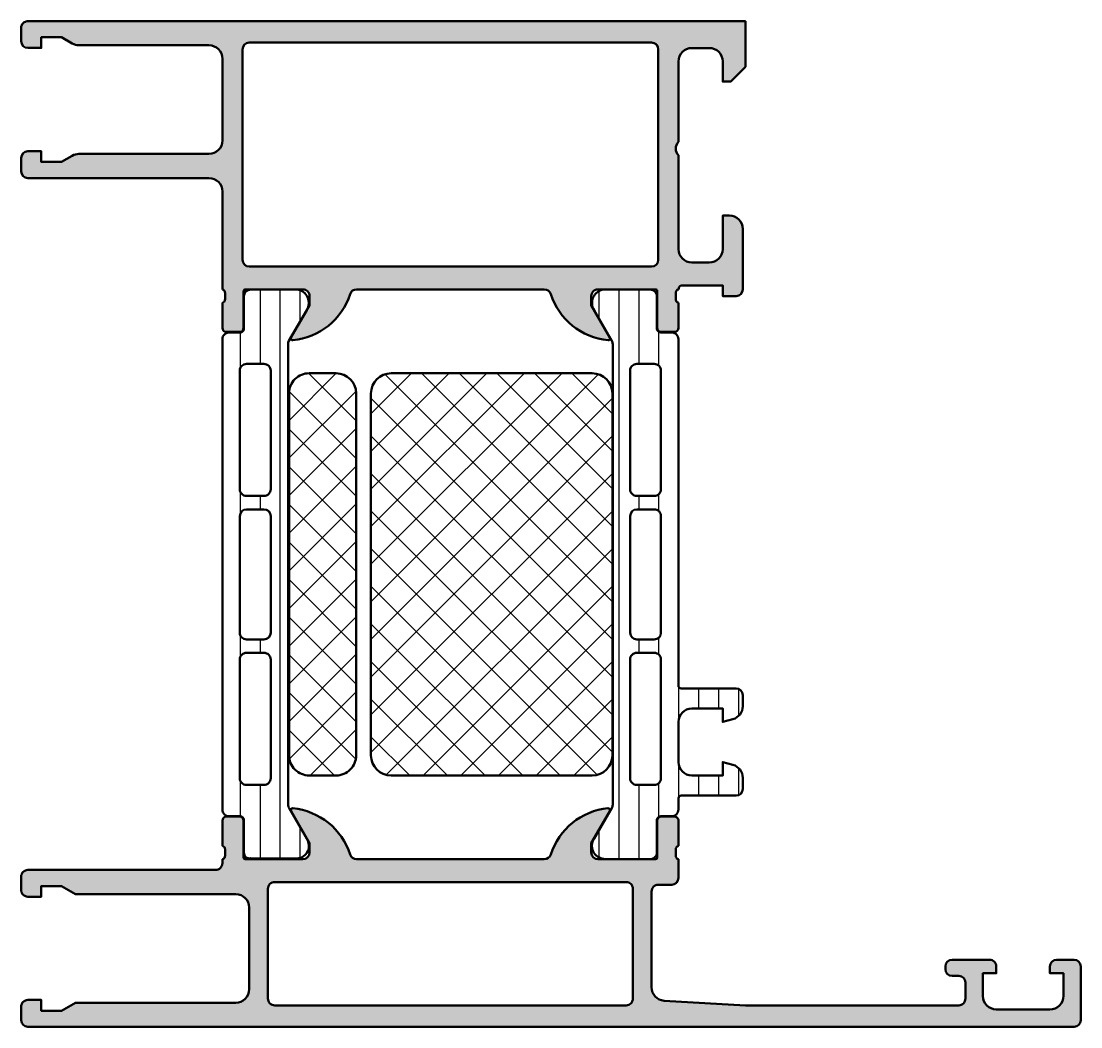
# Model space of a CAD drawing. Extents: x 0 to 79, y 0 to 75.
import ezdxf

# ---------------------------------------------------------------- set-up
doc = ezdxf.new("R2010")
doc.units = 0
for name, color, linetype, lineweight in [('0S-Alu contour', 7, 'Continuous', 50), ('0S-Alu hatch', 252, 'Continuous', 25), ('0S-Plastic contour', 254, 'Continuous', 50), ('0S-Plastic hatch', 253, 'Continuous', 25), ('0S-PT contour', 91, 'Continuous', 50), ('0S-PT hatch', 103, 'Continuous', 25)]:
    doc.layers.add(name, color=color, linetype=linetype, lineweight=lineweight)
pattern_1 = [(90, (0, 0), (-1.4859, 0), [])]
pattern_2 = [(135, (0, 0), (-1.403165018917055, -1.403165018917055), []), (225, (0, 0), (1.403165018917055, -1.403165018917055), [])]

# ---------------------------------------------------------------- blocks, each defined once
blk = doc.blocks.new('284033__BAB8726A_6431_402D_AE46_EEB4DA770579___61673975_EC68_4E0E_8426_88EB8C7858A6_')
at = {"layer": '0S-Plastic hatch'}
h = blk.add_hatch(dxfattribs=at)
h.set_pattern_fill('ANSI31', color=256, scale=0.4680000000000001, angle=45, style=0)
h.set_pattern_definition(pattern_1)
edge = h.paths.add_edge_path()
edge.add_line((49, 51.28262339778483), (49.000022921558, 25.44125658823265))
edge.add_arc((49.20416178718003, 25.445375387072), 0.2041804127758795, 181.1558689438168, 269.5149389342805)
edge.add_line((49.20243323428476, 25.24120229122875), (53.30243323427304, 25.24120229122875))
edge.add_ellipse((53.30243323427303, 24.74120229122879), major_axis=(-0.499999999999961, 0), ratio=1, start_angle=180, end_angle=269.9999999999992, ccw=False)
edge.add_line((53.802433234273, 24.7412022912288), (53.80243323427299, 23.91045306784114))
edge.add_ellipse((52.80243323427291, 23.91045306784117), major_axis=(-1.000000000000078, 0), ratio=1, start_angle=105.00000000108321, end_angle=180, ccw=False)
edge.add_line((53.06125227939371, 22.94452724155692), (52.30243323427305, 22.74120229122875))
edge.add_line((52.30243323427305, 22.74120229122875), (52.30243323427306, 23.74120229122875))
edge.add_line((52.30243323427306, 23.74120229122875), (50.00243323428463, 23.74120229122875))
edge.add_arc((50.00414226812572, 22.73707631855115), 1.004127427074073, 90.09751797508503, 179.770140321516)
edge.add_line((49.000022921558, 22.74110467439827), (49.000022921558, 19.74122632025461))
edge.add_arc((50.00414248000591, 19.74532877543038), 1.004127938958019, 180.2340877213157, 269.9024699846797)
edge.add_line((50.0024332342847, 18.74120229122874), (52.30243323427305, 18.74120229122874))
edge.add_line((52.30243323427305, 18.74120229122874), (52.30243323427316, 19.74120229122869))
edge.add_line((52.30243323427316, 19.74120229122869), (53.06125227939372, 19.53787734087043))
edge.add_ellipse((52.80243323427312, 18.57195151458676), major_axis=(-0.999999999999472, 0), ratio=1, start_angle=180, end_angle=254.9999999989193, ccw=False)
edge.add_line((53.80243323427259, 18.57195151458677), (53.80243323427305, 17.74120229122874))
edge.add_ellipse((53.30243323427304, 17.74120229122875), major_axis=(-0.5000000000000071, 0), ratio=1, start_angle=90.0000000000008, end_angle=180, ccw=False)
edge.add_line((53.30243323427304, 17.24120229122874), (49.20243323428468, 17.24120229122874))
edge.add_arc((49.20243323428469, 17.04120229122876), 0.1999999999999869, 90.00000000000205, 180)
edge.add_line((49.00243323428469, 17.04120229122876), (49.00111268929475, 16.20013004610087))
edge.add_ellipse((48.50111536862897, 16.20010925689817), major_axis=(-0.4999973210979703, 0), ratio=1, start_angle=90.00176831586009, end_angle=180.0023822800019, ccw=False)
edge.add_line((48.50113080001328, 15.70011193603832), (47.69079946719837, 15.70008330962012))
edge.add_arc((47.69081033343269, 15.40008330981691), 0.2999999999999955, 90.00207529788617, 180.0020752978985)
edge.add_line((47.39081033362949, 15.40007244358253), (47.39122921384228, 13.00007407424409))
edge.add_ellipse((46.90099994505713, 12.99600826601545), major_axis=(-0.490246128766128, 0), ratio=1, start_angle=88.86028349009581, end_angle=180.4751823801755, ccw=False)
edge.add_line((46.89124870744703, 12.50585912530903), (43.41422591194242, 12.53722251478692))
edge.add_ellipse((43.51210111522036, 13.49296753032365), major_axis=(-0.9607435090283042, 0), ratio=1, start_angle=-34.01078374773027, end_angle=84.1528809098927, ccw=False)
edge.add_line((42.71570977789662, 14.03035838247478), (44.03409677568366, 16.31406298372987))
edge.add_arc((43.601075004043, 16.56404727380666), 0.5000000000000067, 330.0020786985381, 360.0020153930485)
edge.add_line((44.10107500373368, 16.56406486142886), (44.0999886913026, 50.91833361702788))
edge.add_arc((43.59998869164975, 50.91831498386866), 0.5000000000000502, 0.0021352027151592, 30.00207189722995)
edge.add_line((44.03299235290179, 51.16833064206306), (42.71443992344539, 53.45193973131244))
edge.add_ellipse((43.55567298966563, 53.99260512706297), major_axis=(-0.9999960709244774, 0), ratio=1, start_angle=-81.81631665021501, end_angle=32.7290913977273, ccw=False)
edge.add_line((43.41332648878386, 54.98241804653368), (46.88986798458969, 54.98254469399775))
edge.add_ellipse((46.88988873445961, 54.48254871698274), major_axis=(-0.4999959774455648, 0), ratio=1, start_angle=180.0017728167249, end_angle=270.0023777790745, ccw=False)
edge.add_line((47.38988471166584, 54.48256418760271), (47.38963969108502, 52.08256579421702))
edge.add_arc((47.68963969088822, 52.08257666045134), 0.2999999999999975, 180.0020752978985, 270.0020752978848)
edge.add_line((47.68965055712254, 51.78257666064813), (48.49998188993747, 51.78260528706632))
edge.add_ellipse((48.50000267914015, 51.28260796640052), major_axis=(-0.4999973210979845, 0), ratio=1, start_angle=180.0017683158931, end_angle=270.0023822799104, ccw=False)
edge = h.paths.add_edge_path()
edge.add_line((47.70055130142632, 40.09119604587006), (47.70055130142632, 48.94118994235433))
edge.add_arc((47.20055129933869, 48.9411899405362), 0.5000000020876283, 0, 90.00189910261706)
edge.add_line((47.20053472654187, 49.44118994234917), (45.90054062027396, 49.44118994234918))
edge.add_arc((45.90053698091734, 48.94119358170581), 0.4999963606566095, 89.99958295741548, 180.0004170428646)
edge.add_line((45.40054062027397, 48.94118994234675), (45.40054062027397, 40.09119604586488))
edge.add_arc((45.90053698091724, 40.09119240650811), 0.4999963606565056, 179.9995829571354, 270.0004170425959)
edge.add_line((45.90054062027395, 39.59119604586486), (47.2005347265867, 39.59119604586486))
edge.add_arc((47.20055129926902, 40.09119604774752), 0.5000000021573054, 269.9981009105036, 360)
edge = h.paths.add_edge_path()
edge.add_line((47.70055130141594, 29.39118994305284), (47.70055130141595, 38.09119604656853))
edge.add_arc((47.20055130141594, 38.09119604656331), 0.5000000000000053, 0, 90.00000000119365)
edge.add_line((47.20055130140553, 38.59119604656332), (45.9005406202532, 38.59119604656331))
edge.add_arc((45.9005406202636, 38.0911960465633), 0.5000000000000134, 90.00000000119202, 180)
edge.add_line((45.40054062026359, 38.0911960465633), (45.40054062026359, 29.39118994305284))
edge.add_arc((45.90054062026359, 29.39118994304763), 0.4999999999999938, 180, 269.9999999999992)
edge.add_line((45.90054062026358, 28.89118994304764), (47.20055130141594, 28.89118994304764))
edge.add_arc((47.20055130141594, 29.39118994304764), 0.4999999999999982, 270, 360)
edge = h.paths.add_edge_path()
edge.add_line((45.40054062026359, 27.39118994304764), (45.40054062026359, 18.54121130535756))
edge.add_arc((45.90055587905265, 18.54121130535237), 0.500015258789055, 180, 270.0000000000008)
edge.add_line((45.90055587905266, 18.04119604656331), (47.200566560205, 18.04119604656331))
edge.add_arc((47.20056656020501, 18.54118078777424), 0.4999847412109292, 269.9999999999992, 360)
edge.add_line((47.70055130141594, 18.54118078777424), (47.70055130141593, 27.39118994305278))
edge.add_arc((47.20055129932831, 27.39118994123467), 0.5000000020876203, 0, 90.00189910261543)
edge.add_line((47.20053472653151, 27.89118994304764), (45.9005406202636, 27.89118994304764))
edge.add_arc((45.90053698090692, 27.39119358240432), 0.4999963606565686, 89.99958295740896, 180.0004170428646)
at = {"layer": '0S-Alu contour', "color": 7}
for points in [[(47.20053472654187, 49.44118994234917), (45.90054062027396, 49.44118994234918)], [(45.40054062027397, 48.94118994234675), (45.40054062027397, 40.09119604586488)], [(47.70055130142632, 40.09119604587006), (47.70055130142632, 48.94118994235433)], [(45.90054062027395, 39.59119604586486), (47.2005347265867, 39.59119604586486)], [(45.40054062026359, 38.0911960465633), (45.40054062026359, 29.39118994305284)], [(47.20055130140553, 38.59119604656332), (45.9005406202532, 38.59119604656331)], [(47.70055130141594, 29.39118994305284), (47.70055130141595, 38.09119604656853)], [(45.90054062026358, 28.89118994304764), (47.20055130141594, 28.89118994304764)], [(47.20053472653151, 27.89118994304764), (45.9005406202636, 27.89118994304764)], [(45.40054062026359, 27.39118994304764), (45.40054062026359, 18.54121130535756)], [(47.70055130141594, 18.54118078777424), (47.70055130141593, 27.39118994305278)], [(45.90055587905266, 18.04119604656331), (47.200566560205, 18.04119604656331)]]:
    blk.add_lwpolyline(points, dxfattribs=at)
for centre, radius, start, end in [((45.90053698091734, 48.94119358170581), 0.4999963606566095, 89.99958295741548, 180.0004170428646), ((47.20055129933869, 48.9411899405362), 0.5000000020876283, 0, 90.00189910261706), ((45.90053698091724, 40.09119240650811), 0.4999963606565056, 179.9995829571354, 270.0004170425959), ((47.20055129926902, 40.09119604774752), 0.5000000021573054, 269.9981009105036, 0), ((45.9005406202636, 38.0911960465633), 0.5000000000000134, 90.00000000119202, 180), ((47.20055130141594, 38.09119604656331), 0.5000000000000053, 0, 90.00000000119365), ((45.90054062026359, 29.39118994304763), 0.4999999999999938, 180, 269.9999999999992), ((47.20055130141594, 29.39118994304764), 0.4999999999999982, 270, 0), ((45.90053698090692, 27.39119358240432), 0.4999963606565686, 89.99958295740896, 180.0004170428646), ((47.20055129932831, 27.39118994123467), 0.5000000020876203, 0, 90.00189910261543), ((45.90055587905265, 18.54121130535237), 0.500015258789055, 180, 270.0000000000008), ((47.20056656020501, 18.54118078777424), 0.4999847412109292, 269.9999999999992, 0)]:
    blk.add_arc(centre, radius, start, end, dxfattribs=at)
at = {"layer": '0S-Plastic contour', "color": 7}
for points in [[(43.41332648878386, 54.98241804653368), (46.88986798458969, 54.98254469399775)], [(47.38988471166584, 54.48256418760271), (47.38963969108502, 52.08256579421702)], [(44.03299235290179, 51.16833064206306), (42.71443992344539, 53.45193973131244)], [(47.68965055712254, 51.78257666064813), (48.49998188993747, 51.78260528706632)], [(44.10107500373368, 16.56406486142886), (44.0999886913026, 50.91833361702788)], [(49, 51.28262339778483), (49.000022921558, 25.44125658823265)], [(49.20243323428476, 25.24120229122875), (53.30243323427304, 25.24120229122875)], [(53.802433234273, 24.7412022912288), (53.80243323427299, 23.91045306784114)], [(53.06125227939371, 22.94452724155692), (52.30243323427305, 22.74120229122875), (52.30243323427306, 23.74120229122875), (50.00243323428463, 23.74120229122875)], [(49.000022921558, 22.74110467439827), (49.000022921558, 19.74122632025461)], [(50.0024332342847, 18.74120229122874), (52.30243323427305, 18.74120229122874), (52.30243323427316, 19.74120229122869), (53.06125227939372, 19.53787734087043)], [(53.80243323427259, 18.57195151458677), (53.80243323427305, 17.74120229122874)], [(49.00243323428469, 17.04120229122876), (49.00111268929475, 16.20013004610087)], [(53.30243323427304, 17.24120229122874), (49.20243323428468, 17.24120229122874)], [(42.71570977789662, 14.03035838247478), (44.03409677568366, 16.31406298372987)], [(47.39081033362949, 15.40007244358253), (47.39122921384228, 13.00007407424409)], [(48.50113080001328, 15.70011193603832), (47.69079946719837, 15.70008330962012)], [(46.89124870744703, 12.50585912530903), (43.41422591194242, 12.53722251478692)]]:
    blk.add_lwpolyline(points, dxfattribs=at)
at = {"layer": '0S-Plastic contour', "color": 7, "extrusion": (0, 0, -1)}
for centre, radius, start, end in [((-43.55567298966563, 53.99260512706297), 0.9999960709244774, 327.2709086022728, 81.81631665021507), ((-46.88988873445961, 54.48254871698274), 0.4999959774455648, 89.99762222092549, 179.9982271832751), ((-48.50000267914015, 51.28260796640052), 0.4999973210979846, 89.9976177200896, 179.9982316841069), ((-53.30243323427303, 24.74120229122879), 0.499999999999961, 90.00000000000081, 180), ((-52.80243323427291, 23.91045306784117), 1.000000000000078, 180, 254.9999999989168), ((-52.80243323427312, 18.57195151458676), 0.999999999999472, 105.0000000010807, 180), ((-53.30243323427304, 17.74120229122875), 0.5000000000000071, 180, 269.9999999999992), ((-48.50111536862897, 16.20010925689817), 0.4999973210979704, 179.9976177199981, 269.9982316841399), ((-43.51210111522036, 13.49296753032365), 0.9607435090283042, 275.8471190901074, 34.01078374773024), ((-46.90099994505713, 12.99600826601545), 0.490246128766128, 179.5248176198245, 271.1397165099042)]:
    blk.add_arc(centre, radius, start, end, dxfattribs=at)
at = {"layer": '0S-Plastic contour', "color": 7}
for centre, radius, start, end in [((47.68963969088822, 52.08257666045134), 0.2999999999999975, 180.0020752978985, 270.0020752978848), ((43.59998869164975, 50.91831498386866), 0.5000000000000502, 0.0021352027151592, 30.00207189722995), ((49.20416178718003, 25.445375387072), 0.2041804127758795, 181.1558689438168, 269.5149389342805), ((50.00414226812572, 22.73707631855115), 1.004127427074073, 90.09751797508503, 179.770140321516), ((50.00414248000591, 19.74532877543038), 1.004127938958019, 180.2340877213157, 269.9024699846797), ((49.20243323428469, 17.04120229122876), 0.1999999999999869, 90.00000000000205, 180), ((43.601075004043, 16.56404727380666), 0.5000000000000067, 330.0020786985381, 0.0020153930485069), ((47.69081033343269, 15.40008330981691), 0.2999999999999955, 90.00207529788617, 180.0020752978985)]:
    blk.add_arc(centre, radius, start, end, dxfattribs=at)
blk = doc.blocks.new('284033__8B19C01D_07A3_458F_B97C_68D523B8AB30___88EA4876_F61B_4F8D_A599_468AC3EC73A0_')
at = {"layer": '0S-Plastic hatch'}
h = blk.add_hatch(dxfattribs=at)
h.set_pattern_fill('ANSI31', color=256, scale=0.4680000000000001, angle=45, style=0)
h.set_pattern_definition(pattern_1)
edge = h.paths.add_edge_path()
edge.add_line((14.9988873107052, 51.28240410843688), (14.99999999999994, 16.19991075675292))
edge.add_arc((15.49999732085979, 16.19992618813722), 0.4999973210979819, 180.001768315893, 270.0023822799114)
edge.add_line((15.50001811006248, 15.69992886747143), (16.31034944287739, 15.69995749388963))
edge.add_ellipse((16.31036030911171, 15.39995749408642), major_axis=(-0.2999999999999934, 0), ratio=1, start_angle=180.0020752978986, end_angle=270.0020752978854, ccw=False)
edge.add_line((16.61036030891491, 15.39996836032081), (16.61011528833409, 12.99996996693526))
edge.add_arc((17.00801352979443, 12.95769115386026), 0.4001381118967064, 173.9347749903037, 284.7859161534969)
edge.add_line((17.11013201541023, 12.57080315522526), (20.58667351121608, 12.55546831269114))
edge.add_arc((20.51053032024567, 13.49466610731541), 0.9422793019897191, 274.6349796910874, 394.6636201196693)
edge.add_line((21.28556007655455, 14.03059442322531), (19.96700764709814, 16.31420351247468))
edge.add_ellipse((20.40001130835022, 16.56421917066908), major_axis=(-0.5000000000000807, 0), ratio=1, start_angle=0.0021352027151237962, end_angle=30.002071897229428, ccw=False)
edge.add_line((19.90001130869733, 16.56420053751029), (19.89892499626626, 50.91846929310928))
edge.add_ellipse((20.39892499595696, 50.9184868807311), major_axis=(-0.5000000000000288, 0), ratio=1, start_angle=-29.997921301461474, end_angle=0.002015393048509395, ccw=False)
edge.add_line((19.96590322431628, 51.16847117080789), (21.28429022210333, 53.45217577206298))
edge.add_arc((20.44301799144454, 53.99278022615746), 0.999996070924482, 327.2750591980466, 441.8204672459869)
edge.add_line((20.58529278835876, 54.98260345483387), (17.10875129255291, 54.98247680736978))
edge.add_arc((17.10876676317267, 54.48248083016355), 0.4999959774455675, 90.00177281669993, 180.0023777790715)
edge.add_line((16.60877078615766, 54.48246008029366), (16.60918966637046, 52.08246171095517))
edge.add_ellipse((16.30918966656726, 52.08245084472084), major_axis=(-0.2999999999999899, 0), ratio=1, start_angle=90.00207529788412, end_angle=180.0020752978986, ccw=False)
edge.add_line((16.30920053280157, 51.78245084491764), (15.49886919998667, 51.78242221849943))
edge.add_arc((15.49888463137097, 51.2824248976396), 0.4999973210979623, 90.00176831585989, 180.0023822800018)
edge = h.paths.add_edge_path()
edge.add_line((16.299448698584, 40.09134421148497), (16.299448698584, 48.94135336675832))
edge.add_ellipse((16.79943343979493, 48.94135336676352), major_axis=(-0.4999847412109304, 0), ratio=1, start_angle=269.9999999999992, end_angle=360, ccw=False)
edge.add_line((16.79943343979494, 49.44133810797445), (18.09944412094728, 49.44133810797445))
edge.add_ellipse((18.09944412094729, 48.94132284918539), major_axis=(-0.5000152587890554, 0), ratio=1, start_angle=180, end_angle=270.0000000000008, ccw=False)
edge.add_line((18.59945937973635, 48.94132284918539), (18.59945937973635, 40.09134421149012))
edge.add_ellipse((18.09946301909302, 40.09134057213344), major_axis=(-0.4999963606565677, 0), ratio=1, start_angle=89.9995829574089, end_angle=180.0004170428646, ccw=False)
edge.add_line((18.09945937973635, 39.59134421149013), (16.79946527346843, 39.59134421149013))
edge.add_ellipse((16.79944870067162, 40.09134421330308), major_axis=(-0.5000000020876216, 0), ratio=1, start_angle=0, end_angle=90.00189910261582, ccw=False)
edge = h.paths.add_edge_path()
edge.add_line((16.29944869858399, 29.39133810796923), (16.299448698584, 38.09134421148492))
edge.add_ellipse((16.799448698584, 38.09134421149013), major_axis=(-0.5, 0), ratio=1, start_angle=270, end_angle=360, ccw=False)
edge.add_line((16.799448698584, 38.59134421149013), (18.09945937973636, 38.59134421149013))
edge.add_ellipse((18.09945937973636, 38.09134421149013), major_axis=(-0.4999999999999929, 0), ratio=1, start_angle=180, end_angle=269.9999999999996, ccw=False)
edge.add_line((18.59945937973635, 38.09134421149013), (18.59945937973635, 29.39133810796925))
edge.add_ellipse((18.09945937973633, 29.39133810797446), major_axis=(-0.5000000000000142, 0), ratio=1, start_angle=90.000000001192, end_angle=180, ccw=False)
edge.add_line((18.09945937974674, 28.89133810797444), (16.79944869859441, 28.89133810797444))
edge.add_ellipse((16.79944869858399, 29.39133810797444), major_axis=(-0.5, 0), ratio=1, start_angle=0, end_angle=90.00000000119371, ccw=False)
edge = h.paths.add_edge_path()
edge.add_line((16.29944869857362, 18.54134421218343), (16.29944869857362, 27.39133810866769))
edge.add_ellipse((16.79944870073092, 27.39133810679024), major_axis=(-0.5000000021573073, 0), ratio=1, start_angle=269.9981009105044, end_angle=360, ccw=False)
edge.add_line((16.79946527341323, 27.89133810867289), (18.09945937972597, 27.89133810867291))
edge.add_ellipse((18.09946301908269, 27.39134174802964), major_axis=(-0.4999963606565109, 0), ratio=1, start_angle=179.9995829571355, end_angle=270.0004170425959, ccw=False)
edge.add_line((18.59945937972596, 27.39133810867058), (18.59945937972596, 18.54134421218859))
edge.add_ellipse((18.09946301908258, 18.54134057283195), major_axis=(-0.499996360656621, 0), ratio=1, start_angle=89.9995829574151, end_angle=180.0004170428646, ccw=False)
edge.add_line((18.09945937972596, 18.04134421218858), (16.79946527345806, 18.04134421218859))
edge.add_ellipse((16.79944870066124, 18.54134421400155), major_axis=(-0.5000000020876216, 0), ratio=1, start_angle=0, end_angle=90.00189910261747, ccw=False)
at = {"layer": '0S-Alu contour', "color": 7}
for points in [[(16.79943343979494, 49.44133810797445), (18.09944412094728, 49.44133810797445)], [(16.299448698584, 40.09134421148497), (16.299448698584, 48.94135336675832)], [(18.59945937973635, 48.94132284918539), (18.59945937973635, 40.09134421149012)], [(18.09945937973635, 39.59134421149013), (16.79946527346843, 39.59134421149013)], [(16.29944869858399, 29.39133810796923), (16.299448698584, 38.09134421148492)], [(16.799448698584, 38.59134421149013), (18.09945937973636, 38.59134421149013)], [(18.59945937973635, 38.09134421149013), (18.59945937973635, 29.39133810796925)], [(18.09945937974674, 28.89133810797444), (16.79944869859441, 28.89133810797444)], [(16.79946527341323, 27.89133810867289), (18.09945937972597, 27.89133810867291)], [(16.29944869857362, 18.54134421218343), (16.29944869857362, 27.39133810866769)], [(18.59945937972596, 27.39133810867058), (18.59945937972596, 18.54134421218859)], [(18.09945937972596, 18.04134421218858), (16.79946527345806, 18.04134421218859)]]:
    blk.add_lwpolyline(points, dxfattribs=at)
at = {"layer": '0S-Alu contour', "color": 7, "extrusion": (0, 0, -1)}
for centre, radius, start, end in [((-16.79943343979493, 48.94135336676352), 0.4999847412109304, 0, 90.00000000000081), ((-18.09944412094729, 48.94132284918539), 0.5000152587890554, 89.9999999999992, 180), ((-16.79944870067162, 40.09134421330308), 0.5000000020876216, 269.9981008973842, 0), ((-18.09946301909302, 40.09134057213344), 0.4999963606565677, 179.9995829571354, 270.0004170425911), ((-16.799448698584, 38.09134421149013), 0.5, 0, 90), ((-18.09945937973636, 38.09134421149013), 0.4999999999999929, 90.0000000000004, 180), ((-16.79944869858399, 29.39133810797444), 0.5, 269.9999999988063, 0), ((-18.09945937973633, 29.39133810797446), 0.5000000000000142, 180, 269.999999998808), ((-16.79944870073092, 27.39133810679024), 0.5000000021573073, 0, 90.00189908949562), ((-18.09946301908269, 27.39134174802964), 0.4999963606565109, 89.99958295740409, 180.0004170428646), ((-16.79944870066124, 18.54134421400155), 0.5000000020876216, 269.9981008973825, 0), ((-18.09946301908258, 18.54134057283195), 0.499996360656621, 179.9995829571354, 270.0004170425849)]:
    blk.add_arc(centre, radius, start, end, dxfattribs=at)
at = {"layer": '0S-Plastic contour', "color": 7}
for points in [[(20.58529278835876, 54.98260345483387), (17.10875129255291, 54.98247680736978)], [(16.60877078615766, 54.48246008029366), (16.60918966637046, 52.08246171095517)], [(19.96590322431628, 51.16847117080789), (21.28429022210333, 53.45217577206298)], [(16.30920053280157, 51.78245084491764), (15.49886919998667, 51.78242221849943)], [(14.9988873107052, 51.28240410843688), (14.99999999999994, 16.19991075675292)], [(19.90001130869733, 16.56420053751029), (19.89892499626626, 50.91846929310928)], [(21.28556007655455, 14.03059442322531), (19.96700764709814, 16.31420351247468)], [(15.50001811006248, 15.69992886747143), (16.31034944287739, 15.69995749388963)], [(16.61036030891491, 15.39996836032081), (16.61011528833409, 12.99996996693526)], [(17.11013201541023, 12.57080315522526), (20.58667351121608, 12.55546831269114)]]:
    blk.add_lwpolyline(points, dxfattribs=at)
for centre, radius, start, end in [((17.10876676317267, 54.48248083016355), 0.4999959774455675, 90.00177281669993, 180.0023777790715), ((20.44301799144454, 53.99278022615746), 0.999996070924482, 327.2750591980466, 81.8204672459869), ((15.49888463137097, 51.2824248976396), 0.4999973210979623, 90.00176831585989, 180.0023822800018), ((15.49999732085979, 16.19992618813722), 0.4999973210979819, 180.001768315893, 270.0023822799114), ((20.51053032024567, 13.49466610731541), 0.9422793019897191, 274.6349796910874, 34.66362011966928), ((17.00801352979443, 12.95769115386026), 0.4001381118967064, 173.9347749903037, 284.7859161534969)]:
    blk.add_arc(centre, radius, start, end, dxfattribs=at)
at = {"layer": '0S-Plastic contour', "color": 7, "extrusion": (0, 0, -1)}
for centre, radius, start, end in [((-16.30918966656726, 52.08245084472084), 0.2999999999999899, 179.9979247021014, 269.9979247021159), ((-20.39892499595696, 50.9184868807311), 0.5000000000000288, 359.9979846069515, 29.99792130146158), ((-20.40001130835022, 16.56421917066908), 0.5000000000000807, 329.9979281027706, 359.9978647972849), ((-16.31036030911171, 15.39995749408642), 0.2999999999999934, 89.99792470211455, 179.9979247021014)]:
    blk.add_arc(centre, radius, start, end, dxfattribs=at)
blk = doc.blocks.new('368580__D40760F8_8CDB_44EF_AFA5_2FFE6ABCC5C3_')
at = {"layer": '0S-PT hatch'}
h = blk.add_hatch(dxfattribs=at)
h.set_pattern_fill('ANSI37', color=256, scale=0.625, angle=90, style=0)
h.set_pattern_definition(pattern_2)
edge = h.paths.add_edge_path()
edge.add_arc((27.57705652403866, 47.24119923922818), 1.5, 90, 180)
edge.add_line((26.07705652403866, 47.24119923922818), (26.07705652403865, 20.24119923922818))
edge.add_arc((27.57705652403865, 20.24119923922818), 1.5, 180, 270)
edge.add_line((27.57705652403865, 18.74119923922818), (42.57705652403865, 18.74119923922818))
edge.add_arc((42.57705652403865, 20.24119923922818), 1.5, 270, 360)
edge.add_line((44.07705652403865, 20.24119923922818), (44.07705652403865, 47.24119923922818))
edge.add_arc((42.57705652403865, 47.24119923922818), 1.5, 0, 90)
edge.add_line((42.57705652403865, 48.74119923922818), (27.57705652403866, 48.74119923922818))
at = {"layer": '0S-PT contour', "color": 7}
for points in [[(42.57705652403865, 48.74119923922818), (27.57705652403866, 48.74119923922818)], [(26.07705652403866, 47.24119923922818), (26.07705652403865, 20.24119923922818)], [(44.07705652403865, 20.24119923922818), (44.07705652403865, 47.24119923922818)], [(27.57705652403865, 18.74119923922818), (42.57705652403865, 18.74119923922818)]]:
    blk.add_lwpolyline(points, dxfattribs=at)
for centre, start, end in [((27.57705652403866, 47.24119923922818), 90, 180), ((42.57705652403865, 47.24119923922818), 0, 90), ((27.57705652403865, 20.24119923922818), 180, 270), ((42.57705652403865, 20.24119923922818), 270, 0)]:
    blk.add_arc(centre, 1.5, start, end, dxfattribs=at)
blk = doc.blocks.new('368580__FD00C8C7_7EB1_4641_8F0A_BE0AE849C45A_')
at = {"layer": '0S-PT hatch'}
h = blk.add_hatch(dxfattribs=at)
h.set_pattern_fill('ANSI37', color=256, scale=0.625, angle=90, style=0)
h.set_pattern_definition(pattern_2)
edge = h.paths.add_edge_path()
edge.add_ellipse((23.47401359192316, 47.24133491530959), major_axis=(-1.499999999999992, 0), ratio=1, start_angle=180, end_angle=270, ccw=False)
edge.add_line((24.97401359192315, 47.24133491530958), (24.97401359192315, 20.24133491530958))
edge.add_ellipse((23.47401359192316, 20.24133491530957), major_axis=(-1.499999999999996, 0), ratio=1, start_angle=89.99999999999989, end_angle=180, ccw=False)
edge.add_line((23.47401359192315, 18.74133491530958), (21.47401359192315, 18.74133491530958))
edge.add_ellipse((21.47401359192315, 20.24133491530958), major_axis=(-1.499999999999996, 0), ratio=1, start_angle=0, end_angle=90.00000000000028, ccw=False)
edge.add_line((19.97401359192315, 20.24133491530958), (19.97401359192315, 47.24133491530958))
edge.add_ellipse((21.47401359192315, 47.24133491530959), major_axis=(-1.499999999999996, 0), ratio=1, start_angle=269.9999999999999, end_angle=360, ccw=False)
edge.add_line((21.47401359192315, 48.74133491530958), (23.47401359192316, 48.74133491530958))
at = {"layer": '0S-PT contour', "color": 7}
for points in [[(21.47401359192315, 48.74133491530958), (23.47401359192316, 48.74133491530958)], [(19.97401359192315, 20.24133491530958), (19.97401359192315, 47.24133491530958)], [(24.97401359192315, 47.24133491530958), (24.97401359192315, 20.24133491530958)], [(23.47401359192315, 18.74133491530958), (21.47401359192315, 18.74133491530958)]]:
    blk.add_lwpolyline(points, dxfattribs=at)
at = {"layer": '0S-PT contour', "color": 7, "extrusion": (0, 0, -1)}
for centre, radius, start, end in [((-21.47401359192315, 47.24133491530959), 1.499999999999996, 0, 90.00000000000014), ((-23.47401359192316, 47.24133491530959), 1.499999999999992, 90, 180), ((-21.47401359192315, 20.24133491530958), 1.499999999999996, 269.9999999999997, 0), ((-23.47401359192316, 20.24133491530957), 1.499999999999996, 180, 270.0000000000001)]:
    blk.add_arc(centre, radius, start, end, dxfattribs=at)
blk = doc.blocks.new('357240__F4CD8AE1_0F65_4667_81C3_322E1FF9845E_')
at = {"layer": '0S-Alu hatch'}
h = blk.add_hatch(color=256, dxfattribs=at)
edge = h.paths.add_edge_path()
edge.add_line((4.038945674896242, 9.90042860571833), (16.00005367736817, 9.899248910588936))
edge.add_ellipse((15.99995466912913, 8.89924908938011), major_axis=(-0.9999998261101426, 0), ratio=1, start_angle=180.0000102452838, end_angle=269.99432724477015, ccw=False)
edge.add_line((16.99995449523926, 8.899249268194009), (16.99995449523926, 2.798803163213449))
edge.add_ellipse((15.99995492538579, 2.798802726900244), major_axis=(-0.9999995698535581, 0), ratio=1, start_angle=89.99363693611912, end_angle=180.0000250084278, ccw=False)
edge.add_line((15.99984386901855, 1.798803163213447), (4.040499210357666, 1.800117088002876))
edge.add_line((4.040499210357666, 1.800117088002876), (3.000152587890624, 1.199465585393623))
edge.add_line((3.000152587890624, 1.199465585393623), (1.500152587890625, 1.199465585393623))
edge.add_line((1.500152587890625, 1.199465585393623), (1.500152587890625, 1.999911142034249))
edge.add_line((1.500152587890625, 1.999911142034249), (0.5, 1.999911142034249))
edge.add_arc((0.4999999999999997, 1.499911142034249), 0.4999999999999996, 89.99999999999996, 180)
edge.add_line((1e-16, 1.499911142034249), (0, 0.5))
edge.add_arc((0.5, 0.5), 0.5, 180, 270)
edge.add_line((0.4999999999999999, 1e-16), (78.5, -1e-16))
edge.add_arc((78.5, 0.5), 0.5, 270, 360)
edge.add_line((79, 0.5), (79, 4.5))
edge.add_arc((78.5, 4.5), 0.5, 0, 90)
edge.add_line((78.5, 5), (77.19999999999997, 5))
edge.add_arc((77.19999999999997, 4.5), 0.5, 90, 180)
edge.add_line((76.69999999999999, 4.5), (76.69999999999999, 4))
edge.add_line((76.69999999999999, 4), (77.69999999999999, 4))
edge.add_line((77.69999999999999, 4), (77.69999999999997, 2.299999999999999))
edge.add_ellipse((76.69999999999999, 2.299999999999988), major_axis=(-0.9999999999999857, 0), ratio=1, start_angle=89.9999999999992, end_angle=180, ccw=False)
edge.add_line((76.69999999999997, 1.299999999999996), (72.69999999999999, 1.299999999999982))
edge.add_ellipse((72.69999999999999, 2.299999999999998), major_axis=(-1.000000000000016, 0), ratio=1, start_angle=0, end_angle=90, ccw=False)
edge.add_line((71.69999999999997, 2.299999999999998), (71.7, 3.999999999999999))
edge.add_line((71.7, 3.999999999999999), (72.69999999999999, 4))
edge.add_line((72.69999999999999, 4), (72.69999999999999, 4.499999999999985))
edge.add_arc((72.19999999999997, 4.499999999999992), 0.500000000000008, 0, 90.0000000000016)
edge.add_line((72.19999999999997, 5), (69.39999999999999, 5))
edge.add_arc((69.40000000000002, 4.499999999999999), 0.5000000000000142, 90.00000000000325, 180)
edge.add_line((68.9, 4.499999999999999), (68.9, 4.299999999999973))
edge.add_arc((69.4, 4.299999999999974), 0.4999999999999916, 180, 269.9999999999984)
edge.add_line((69.39999999999999, 3.799999999999982), (69.9, 3.799999999999982))
edge.add_ellipse((69.9, 3.299999999999986), major_axis=(-0.4999999999999965, 0), ratio=1, start_angle=180, end_angle=269.9999999999984, ccw=False)
edge.add_line((70.4, 3.299999999999987), (70.39999999999996, 2.099999999999985))
edge.add_ellipse((69.89999999999999, 2.099999999999954), major_axis=(-0.4999999999999716, 0), ratio=1, start_angle=89.9999999999983, end_angle=180, ccw=False)
edge.add_line((69.89999999999998, 1.599999999999979), (54.00002074475835, 1.59999999999998))
edge.add_line((54.00002074475835, 1.59999999999998), (47.94295160651453, 1.946124744078693))
edge.add_ellipse((48.00000246619433, 2.944496017408304), major_axis=(-0.9999999999999962, 0), ratio=1, start_angle=0, end_angle=86.72945071960089, ccw=False)
edge.add_line((47.00000246619433, 2.944496017408302), (47.00000246619433, 10.09990961615538))
edge.add_ellipse((47.49999959356254, 10.09991248878718), major_axis=(-0.4999971273764699, 0), ratio=1, start_angle=-90.0003291812464, end_angle=0.0003291815056059022, ccw=False)
edge.add_line((47.50000246619434, 10.59990961615539), (48.49999999999998, 10.59990961615539))
edge.add_arc((48.49999999999998, 11.09990961615539), 0.5, 270, 360)
edge.add_line((48.99999999999998, 11.09990961615539), (48.99999999999999, 12.5))
edge.add_ellipse((49.07883644654304, 12.7675205919931), major_axis=(-0.2788950563274225, 0), ratio=1, start_angle=-1.1645893740997053, end_angle=73.58012358050712, ccw=False)
edge.add_line((48.799999, 12.77318899999148), (48.79999899999999, 13.2267829999915))
edge.add_ellipse((49.07886709564316, 13.23244365946856), major_axis=(-0.2789255417371435, 0), ratio=1, start_angle=-73.5754054446478, end_angle=1.162870072887472, ccw=False)
edge.add_line((49, 13.4999869999915), (49.00000000000001, 15.379998))
edge.add_arc((48.69999999999999, 15.37999799999999), 0.3000000000000167, 0, 90.00000000000136)
edge.add_line((48.69999999999998, 15.67999800000001), (47.72002568095721, 15.67999800000001))
edge.add_arc((47.72002568095721, 15.37999800000001), 0.2999999999999971, 90.00000000000136, 180)
edge.add_line((47.42002568095721, 15.37999800000001), (47.4200256809572, 12.62000000000001))
edge.add_ellipse((47.3000256809572, 12.62), major_axis=(-0.1200000000000045, 0), ratio=1, start_angle=90.00000000000341, end_angle=180, ccw=False)
edge.add_line((47.30002568095721, 12.5), (43, 12.5))
edge.add_ellipse((43, 13), major_axis=(-0.5000000000000054, 0), ratio=1, start_angle=0, end_angle=90, ccw=False)
edge.add_line((42.49999999999999, 13), (42.5, 13.7))
edge.add_line((42.5, 13.7), (43.88149545762237, 16.09282032302756))
edge.add_arc((43.7618802153517, 16.16188021535169), 0.1381197846483039, 330.0000000000096, 455.622577550801)
edge.add_arc((44.2382232411738, 11.32339113815212), 5.000000000000067, 95.62257755079376, 162.2515836439299)
edge.add_ellipse((39, 12.99999999999993), major_axis=(-0.499999999999932, 0), ratio=1, start_angle=90, end_angle=162.2515836439298, ccw=False)
edge.add_line((39, 12.5), (24.99999999999999, 12.5))
edge.add_ellipse((25.00000000000003, 12.99999999999987), major_axis=(-0.4999999999998721, 0), ratio=1, start_angle=17.74841635606691, end_angle=89.99999999999591, ccw=False)
edge.add_arc((19.76177675882621, 11.32339113815205), 5.000000000000138, 17.74841635607058, 84.3774224492069)
edge.add_arc((20.23811978464829, 16.1618802153517), 0.1381197846482943, 84.37742244920751, 210.0000000000004)
edge.add_line((20.11850454237764, 16.09282032302755), (21.5, 13.7))
edge.add_line((21.5, 13.7), (21.5, 13))
edge.add_ellipse((21, 13), major_axis=(-0.4999999999999965, 0), ratio=1, start_angle=90, end_angle=180, ccw=False)
edge.add_line((21, 12.5), (16.6999743190428, 12.5))
edge.add_ellipse((16.6999743190428, 12.62000000000001), major_axis=(-0.1200000000000081, 0), ratio=1, start_angle=0, end_angle=90, ccw=False)
edge.add_line((16.57997431904279, 12.62000000000001), (16.57997431904279, 15.379998))
edge.add_arc((16.27997431904279, 15.379998), 0.2999999999999971, 0, 90)
edge.add_line((16.27997431904279, 15.679998), (15.3, 15.679998))
edge.add_arc((15.3, 15.379998), 0.2999999999999971, 90, 180)
edge.add_line((15, 15.379998), (15, 13.49998699999148))
edge.add_ellipse((14.92113290435684, 13.23244365946855), major_axis=(-0.2789255417371401, 0), ratio=1, start_angle=178.8371299271126, end_angle=253.5754054446464, ccw=False)
edge.add_line((15.200001, 13.22678299999149), (15.200001, 12.77318899999149))
edge.add_ellipse((14.92116355345695, 12.76752059199312), major_axis=(-0.278895056327436, 0), ratio=1, start_angle=106.41987641949211, end_angle=181.1645893740976, ccw=False)
edge.add_line((15, 12.5), (15, 12.20049461318555))
edge.add_ellipse((14.5, 12.20049461318556), major_axis=(-0.5000000000000018, 0), ratio=1, start_angle=89.99357176460609, end_angle=180, ccw=False)
edge.add_line((14.49994390306376, 11.70049461633242), (0.5002021789550799, 11.70206530158015))
edge.add_arc((0.5001423214126371, 11.20206031282707), 0.5000049923359623, 89.99314089936149, 179.9994283362198)
edge.add_line((0.0001373291015623, 11.20206530158447), (0.0001525878906247, 10.20024378363581))
edge.add_arc((0.5001525410534005, 10.20024373679858), 0.4999999531627783, 179.9999946681853, 270.0000053671511)
edge.add_line((0.5001525878906252, 9.70024378363581), (1.500152587890624, 9.70024378363581))
edge.add_line((1.500152587890624, 9.70024378363581), (1.500152587890624, 10.50017054144831))
edge.add_line((1.500152587890624, 10.50017054144831), (3.000152587890612, 10.50017054144831))
edge.add_line((3.000152587890612, 10.50017054144831), (4.038945674896242, 9.90042860571833))
edge = h.paths.add_edge_path()
edge.add_line((18.39995411376953, 2.099917245549873), (18.39995411376953, 10.29990656439753))
edge.add_ellipse((18.89995124113774, 10.29990943702931), major_axis=(-0.4999971273764681, 0), ratio=1, start_angle=-90.000329181246, end_angle=0.0003291815056059022, ccw=False)
edge.add_line((18.89995411376953, 10.79990656439753), (45.09998949622364, 10.79990656439759))
edge.add_ellipse((45.09999236885543, 10.29990943702938), major_axis=(-0.4999971273764557, 0), ratio=1, start_angle=179.9996708184945, end_angle=270.00032918124725, ccw=False)
edge.add_line((45.59998949622364, 10.29990656439533), (45.59998949622364, 2.09991724554993))
edge.add_ellipse((45.09999236885543, 2.09991437291814), major_axis=(-0.4999971273764623, 0), ratio=1, start_angle=89.99967081875349, end_angle=180.0003291815056, ccw=False)
edge.add_line((45.09998949622364, 1.59991724554993), (18.89995411376953, 1.599917245549873))
edge.add_ellipse((18.89995124113773, 2.099914372918076), major_axis=(-0.4999971273764557, 0), ratio=1, start_angle=-0.0003291815056059022, end_angle=90.00032918124731, ccw=False)
at = {"layer": '0S-Alu contour', "color": 7}
for points in [[(20.11850454237764, 16.09282032302755), (21.5, 13.7), (21.5, 13)], [(42.49999999999999, 13), (42.5, 13.7), (43.88149545762237, 16.09282032302756)], [(15, 15.379998), (15, 13.49998699999148)], [(16.27997431904279, 15.679998), (15.3, 15.679998)], [(16.57997431904279, 12.62000000000001), (16.57997431904279, 15.379998)], [(47.42002568095721, 15.37999800000001), (47.4200256809572, 12.62000000000001)], [(48.69999999999998, 15.67999800000001), (47.72002568095721, 15.67999800000001)], [(49, 13.4999869999915), (49.00000000000001, 15.379998)], [(15.200001, 13.22678299999149), (15.200001, 12.77318899999149)], [(48.799999, 12.77318899999148), (48.79999899999999, 13.2267829999915)], [(15, 12.5), (15, 12.20049461318555)], [(21, 12.5), (16.6999743190428, 12.5)], [(39, 12.5), (24.99999999999999, 12.5)], [(47.30002568095721, 12.5), (43, 12.5)], [(48.99999999999998, 11.09990961615539), (48.99999999999999, 12.5)], [(0.0001373291015623, 11.20206530158447), (0.0001525878906247, 10.20024378363581)], [(14.49994390306376, 11.70049461633242), (0.5002021789550799, 11.70206530158015)], [(0.5001525878906252, 9.70024378363581), (1.500152587890624, 9.70024378363581), (1.500152587890624, 10.50017054144831), (3.000152587890612, 10.50017054144831), (4.038945674896242, 9.90042860571833)], [(18.39995411376953, 2.099917245549873), (18.39995411376953, 10.29990656439753)], [(18.89995411376953, 10.79990656439753), (45.09998949622364, 10.79990656439759)], [(45.59998949622364, 10.29990656439533), (45.59998949622364, 2.09991724554993)], [(47.50000246619434, 10.59990961615539), (48.49999999999998, 10.59990961615539)], [(4.038945674896242, 9.90042860571833), (16.00005367736817, 9.899248910588936)], [(47.00000246619433, 2.944496017408302), (47.00000246619433, 10.09990961615538)], [(16.99995449523926, 8.899249268194009), (16.99995449523926, 2.798803163213449)], [(72.19999999999997, 5), (69.39999999999999, 5)], [(78.5, 5), (77.19999999999997, 5)], [(68.9, 4.499999999999999), (68.9, 4.299999999999973)], [(71.69999999999997, 2.299999999999998), (71.7, 3.999999999999999), (72.69999999999999, 4), (72.69999999999999, 4.499999999999985)], [(76.69999999999999, 4.5), (76.69999999999999, 4), (77.69999999999999, 4), (77.69999999999997, 2.299999999999999)], [(79, 0.5), (79, 4.5)], [(69.39999999999999, 3.799999999999982), (69.9, 3.799999999999982)], [(70.4, 3.299999999999987), (70.39999999999996, 2.099999999999985)], [(15.99984386901855, 1.798803163213447), (4.040499210357666, 1.800117088002876), (3.000152587890624, 1.199465585393623), (1.500152587890625, 1.199465585393623), (1.500152587890625, 1.999911142034249), (0.5, 1.999911142034249)], [(45.09998949622364, 1.59991724554993), (18.89995411376953, 1.599917245549873)], [(69.89999999999998, 1.599999999999979), (54.00002074475835, 1.59999999999998), (47.94295160651453, 1.946124744078693)], [(1e-16, 1.499911142034249), (0, 0.5)], [(76.69999999999997, 1.299999999999996), (72.69999999999999, 1.299999999999982)], [(0.4999999999999999, 1e-16), (78.5, -1e-16)]]:
    blk.add_lwpolyline(points, dxfattribs=at)
for centre, radius, start, end in [((20.23811978464829, 16.1618802153517), 0.1381197846482943, 84.37742244920751, 210.0000000000004), ((19.76177675882621, 11.32339113815205), 5.000000000000138, 17.74841635607058, 84.3774224492069), ((44.2382232411738, 11.32339113815212), 5.000000000000067, 95.62257755079376, 162.2515836439299), ((43.7618802153517, 16.16188021535169), 0.1381197846483039, 330.0000000000096, 95.62257755080103), ((15.3, 15.379998), 0.2999999999999971, 90, 180), ((16.27997431904279, 15.379998), 0.2999999999999971, 0, 90), ((47.72002568095721, 15.37999800000001), 0.2999999999999971, 90.00000000000136, 180), ((48.69999999999999, 15.37999799999999), 0.3000000000000167, 0, 90.00000000000136), ((0.5001423214126371, 11.20206031282707), 0.5000049923359623, 89.99314089936149, 179.9994283362198), ((48.49999999999998, 11.09990961615539), 0.5, 270, 0), ((0.5001525410534005, 10.20024373679858), 0.4999999531627783, 179.9999946681853, 270.0000053671511), ((69.40000000000002, 4.499999999999999), 0.5000000000000142, 90.00000000000325, 180), ((72.19999999999997, 4.499999999999992), 0.500000000000008, 0, 90.0000000000016), ((77.19999999999997, 4.5), 0.5, 90, 180), ((78.5, 4.5), 0.5, 0, 90), ((69.4, 4.299999999999974), 0.4999999999999916, 180, 269.9999999999984), ((0.4999999999999997, 1.499911142034249), 0.4999999999999996, 89.99999999999996, 180), ((0.5, 0.5), 0.5, 180, 270), ((78.5, 0.5), 0.5, 270, 0)]:
    blk.add_arc(centre, radius, start, end, dxfattribs=at)
at = {"layer": '0S-Alu contour', "color": 7, "extrusion": (0, 0, -1)}
for centre, radius, start, end in [((-14.92113290435684, 13.23244365946855), 0.2789255417371401, 106.4245945553536, 181.1628700728874), ((-49.07886709564316, 13.23244365946856), 0.2789255417371435, 358.8371299271125, 73.57540544464774), ((-14.92116355345695, 12.76752059199312), 0.278895056327436, 178.8354106259024, 253.5801235805079), ((-21, 13), 0.4999999999999965, 180, 270), ((-25.00000000000003, 12.99999999999987), 0.4999999999998721, 270.0000000000041, 342.2515836439331), ((-39, 12.99999999999993), 0.499999999999932, 197.7484163560702, 270), ((-43, 13), 0.5000000000000054, 270, 0), ((-49.07883644654304, 12.7675205919931), 0.2788950563274225, 286.4198764194929, 1.164589374099741), ((-14.5, 12.20049461318556), 0.5000000000000018, 180, 270.006428235394), ((-16.6999743190428, 12.62000000000001), 0.1200000000000081, 270, 0), ((-47.3000256809572, 12.62), 0.1200000000000045, 180, 269.9999999999966), ((-18.89995124113774, 10.29990943702931), 0.4999971273764681, 359.9996708184944, 90.00032918124607), ((-45.09999236885543, 10.29990943702938), 0.4999971273764557, 89.99967081875272, 180.0003291815056), ((-47.49999959356254, 10.09991248878718), 0.4999971273764699, 359.9996708184944, 90.00032918124649), ((-15.99995466912913, 8.89924908938011), 0.9999998261101426, 90.00567275522982, 179.9999897547162), ((-69.9, 3.299999999999986), 0.4999999999999965, 90.0000000000016, 180), ((-15.99995492538579, 2.798802726900244), 0.9999995698535581, 179.9999749915722, 270.0063630638809), ((-48.00000246619433, 2.944496017408304), 0.9999999999999962, 273.2705492803991, 0), ((-18.89995124113773, 2.099914372918076), 0.4999971273764557, 269.9996708187527, 0.0003291815055843), ((-45.09999236885543, 2.09991437291814), 0.4999971273764623, 179.9996708184944, 270.0003291812465), ((-69.89999999999999, 2.099999999999954), 0.4999999999999716, 180, 270.0000000000017), ((-72.69999999999999, 2.299999999999998), 1.000000000000016, 270, 0), ((-76.69999999999999, 2.299999999999988), 0.9999999999999857, 180, 270.0000000000008)]:
    blk.add_arc(centre, radius, start, end, dxfattribs=at)
blk = doc.blocks.new('357230__80BAB30A_3FCF_4A75_9CA0_B9B40BA60A2E_')
at = {"layer": '0S-Alu hatch'}
h = blk.add_hatch(color=256, dxfattribs=at)
edge = h.paths.add_edge_path()
edge.add_line((2.999650121696276, 73.8004760742187), (3.807301641471653, 73.33418273925776))
edge.add_arc((4.307281567820027, 74.2001227090182), 0.9999159754599627, 239.9985484201068, 270.0122980376753)
edge.add_line((4.307496191032214, 73.20020675659174), (13.99984657860545, 73.20017242431635))
edge.add_ellipse((13.99971335174869, 72.20017081338862), major_axis=(-1.000001619802408, 0), ratio=1, start_angle=180.0000923023688, end_angle=269.9923666757317, ccw=False)
edge.add_line((14.9997149715498, 72.20017242437147), (14.9997149715498, 66.10103225708002))
edge.add_ellipse((13.99971485186265, 66.1010323680912), major_axis=(-1.000000119687158, 0), ratio=1, start_angle=90.00754738553047, end_angle=179.9999936109432, ccw=False)
edge.add_line((13.99984657860545, 65.10103225708), (4.307160497672832, 65.10004425048822))
edge.add_arc((4.307275520156878, 64.10010422085067), 0.9999400362530376, 90.00659069810243, 120.0015174067945)
edge.add_line((3.807282567985343, 64.96606445312494), (2.999650121696276, 64.499771118164))
edge.add_line((2.999650121696276, 64.499771118164), (1.499650121696269, 64.499771118164))
edge.add_line((1.499650121696269, 64.499771118164), (1.499650121696284, 65.30021667480463))
edge.add_line((1.499650121696284, 65.30021667480463), (0.4997264156415824, 65.30021667480463))
edge.add_arc((0.4997312128897633, 64.80021187100269), 0.5000048038249546, 90.0005497188666, 179.9907069719504)
edge.add_line((-0.0002735843584097, 64.80029296874994), (-0.0002735843584105, 63.80001068115229))
edge.add_arc((0.499731869284112, 63.80001613479481), 0.5000054536722645, 180.0006249343158, 269.9993750654182)
edge.add_line((0.4997264156415966, 63.30001068115229), (13.99971497154981, 63.30001068115229))
edge.add_ellipse((13.99971045218013, 62.30000616178262), major_axis=(-1.00000451937988, 0), ratio=1, start_angle=180.0002589398493, end_angle=269.9997410603612, ccw=False)
edge.add_line((14.99971497154979, 62.30001068115598), (14.9997149715498, 54.99993515014641))
edge.add_ellipse((14.92087852500677, 54.73241455815331), major_axis=(-0.2788950563274153, 0), ratio=1, start_angle=178.8354106259059, end_angle=253.5801235805109, ccw=False)
edge.add_line((15.1997159715498, 54.72674615015495), (15.19971597154979, 54.27315215015494))
edge.add_ellipse((14.92084787590662, 54.26749149067786), major_axis=(-0.2789255417371563, 0), ratio=1, start_angle=106.42459455535561, end_angle=181.1628700728909, ccw=False)
edge.add_line((14.99971497154979, 53.99994815015491), (14.99971497154979, 52.11993715014641))
edge.add_arc((15.2997149715498, 52.11993715014642), 0.3000000000000043, 180, 270)
edge.add_line((15.2997149715498, 51.81993715014641), (16.27968929059258, 51.81993715014641))
edge.add_arc((16.27968929059258, 52.11993715014642), 0.3000000000000043, 270.0000000000013, 360)
edge.add_line((16.57968929059258, 52.11993715014642), (16.57968929059258, 54.87993515014642))
edge.add_ellipse((16.69968166119805, 54.87993515014643), major_axis=(-0.1199923706054662, 0), ratio=1, start_angle=269.9999999999932, end_angle=360, ccw=False)
edge.add_line((16.69968166119806, 54.9999275207519), (20.99970734215526, 54.9999275207519))
edge.add_ellipse((20.99972341696085, 54.49994359574456), major_axis=(-0.4999839252657428, 0), ratio=1, start_angle=179.9990321746067, end_angle=270.00184209625627, ccw=False)
edge.add_line((21.49970734215527, 54.49993515014625), (21.49970734215526, 53.79993057250972))
edge.add_line((21.49970734215526, 53.79993057250972), (20.11146271324901, 51.3954124450683))
edge.add_arc((20.23531187669056, 51.33750519427746), 0.1367181954946913, 154.9409625368256, 275.5867961988161)
edge.add_arc((19.76185414193892, 56.17768573671966), 4.999999999999987, 275.5867961988126, 342.2389692797491)
edge.add_ellipse((24.99972388095228, 54.4999186116544), major_axis=(-0.5000165389589295, 0), ratio=1, start_angle=269.99752396736733, end_angle=342.23896927975125, ccw=False)
edge.add_line((24.99974548912792, 54.99993515014643), (39.00003433227539, 54.99993515014648))
edge.add_ellipse((39.00005745985535, 54.4999201311631), major_axis=(-0.5000150195182522, 0), ratio=1, start_angle=197.754448176571, end_angle=270.002650145837, ccw=False)
edge.add_arc((44.2381184709611, 56.17708501836435), 5.000000000000055, 197.7544481765656, 264.4471344319603)
edge.add_arc((43.76737641934883, 51.33507423276409), 0.135160174576682, 264.4471344319588, 386.5142291987616)
edge.add_line((43.88832092285157, 51.39541244506836), (42.50007629394531, 53.79993057250977))
edge.add_line((42.50007629394531, 53.79993057250977), (42.50007629394531, 54.49993515014648))
edge.add_ellipse((43.00005790830888, 54.49994590661072), major_axis=(-0.4999816144792756, 0), ratio=1, start_angle=-90.00210691621618, end_angle=0.0012326454406093035, ccw=False)
edge.add_line((43.00007629394531, 54.99992752075195), (47.30002642655684, 54.99993497667503))
edge.add_ellipse((47.30002663463152, 54.8799349766752), major_axis=(-0.1200000000000073, 0), ratio=1, start_angle=180, end_angle=270.0000993483421, ccw=False)
edge.add_line((47.42002663463153, 54.8799349766752), (47.42002663463153, 52.11976930346679))
edge.add_arc((47.72002663463154, 52.11976930346679), 0.3000000000000123, 180, 270)
edge.add_line((47.72002663463154, 51.81976930346678), (48.7000009536743, 51.81976930346678))
edge.add_arc((48.7000009536743, 52.11976930346679), 0.3000000000000114, 270, 360)
edge.add_line((49.00000095367431, 52.11976930346679), (49.00000095367431, 53.99978030347529))
edge.add_ellipse((49.07886804931749, 54.26732364399823), major_axis=(-0.2789255417371511, 0), ratio=1, start_angle=-1.1628700728908825, end_angle=73.57540544464513, ccw=False)
edge.add_line((48.79999995367431, 54.27298430347531), (48.79999995367431, 54.72657830347532))
edge.add_ellipse((49.07883740021733, 54.73224671147371), major_axis=(-0.2788950563274027, 0), ratio=1, start_angle=-73.5801235805107, end_angle=1.1645893741015811, ccw=False)
edge.add_ellipse((49.30008339644738, 54.99964211086052), major_axis=(-0.3000824688878711, 0), ratio=1, start_angle=270.0044151890077, end_angle=359.9760965437253, ccw=False)
edge.add_line((49.30006027221679, 55.29972457885742), (52.29986190795898, 55.29972457885742))
edge.add_line((52.29986190795898, 55.29972457885742), (52.30001831054687, 54.49999237060547))
edge.add_line((52.30001831054687, 54.49999237060547), (53.30001831054687, 54.49999237060547))
edge.add_arc((53.30001556967927, 54.99999511147307), 0.5000027408751128, 270.0003140785698, 359.9996859215192)
edge.add_line((53.80001831054688, 54.99999237060624), (53.80001831054688, 59.49999618530274))
edge.add_arc((52.79998394497836, 59.49996181973421), 1.000034366158994, 0.0019689340145208, 89.99803106562771)
edge.add_line((52.80001831054687, 60.49999618530273), (52.30001831054687, 60.49999618530273))
edge.add_line((52.30001831054687, 60.49999618530273), (52.30001831054687, 58))
edge.add_ellipse((51.29999848739903, 58.00001982314784), major_axis=(-1.000019823344312, 0), ratio=1, start_angle=90.00113576019328, end_angle=179.9988642393878, ccw=False)
edge.add_line((51.30001831054688, 57), (50, 57))
edge.add_ellipse((50.00002700151538, 58.00002700151538), major_axis=(-1.000027001879915, 0), ratio=1, start_angle=0.0015470310149794386, end_angle=89.9984529689005, ccw=False)
edge.add_line((49, 58.00000000000149), (49, 64.99999618530273))
edge.add_ellipse((49.52512921724561, 65.49999809265137), major_axis=(-0.7250948918295136, 0), ratio=1, start_angle=-43.595886366973104, end_angle=43.595886366973104, ccw=False)
edge.add_line((49, 66), (49, 72.00000762939453))
edge.add_ellipse((50.0000641449329, 71.99994348446164), major_axis=(-1.000064146990053, 0), ratio=1, start_angle=270.00367499819475, end_angle=359.996325001876, ccw=False)
edge.add_line((50, 73.00000762939453), (51.30001831054688, 73.00000762939453))
edge.add_ellipse((51.29996134239611, 71.99995066124377), major_axis=(-1.000056969773351, 0), ratio=1, start_angle=180.003263848682, end_angle=269.99673615133344, ccw=False)
edge.add_line((52.30001831054687, 72.0000076293948), (52.30001831054687, 70.5))
edge.add_line((52.30001831054687, 70.5), (52.9000244140625, 70.5))
edge.add_line((52.9000244140625, 70.5), (54, 71.5999984741211))
edge.add_line((54, 71.5999984741211), (54, 75))
edge.add_line((54, 75), (0.4999095211103324, 74.99999999999994))
edge.add_arc((0.4995343370694699, 74.49996333447646), 0.5000368062762, 89.9570102363881, 180.0062891481953)
edge.add_line((-0.0005024661943458, 74.4999084472649), (-0.000349878303723, 73.5005493164062))
edge.add_arc((0.4996523884181628, 73.50055158312807), 0.5000022667270237, 180.000259746513, 269.9997402539828)
edge.add_line((0.4996501216962772, 73.0005493164062), (1.499650121696276, 73.0005493164062))
edge.add_line((1.499650121696276, 73.0005493164062), (1.499650121696276, 73.8004760742187))
edge.add_line((1.499650121696276, 73.8004760742187), (2.999650121696276, 73.8004760742187))
edge = h.paths.add_edge_path()
edge.add_ellipse((16.9997005462797, 72.8999911556167), major_axis=(-0.5000027408751199, 0), ratio=1, start_angle=270.0003140785705, end_angle=359.99968592151924, ccw=False)
edge.add_line((16.99969780541209, 73.39999389648432), (47.00001525878906, 73.39999389648438))
edge.add_ellipse((47.00001251792145, 72.89999115561676), major_axis=(-0.5000027408751199, 0), ratio=1, start_angle=180.0003140784808, end_angle=269.99968592142943, ccw=False)
edge.add_line((47.50001525878906, 72.89999389648356), (47.50001525878906, 57.19999694824296))
edge.add_ellipse((47.00001251792146, 57.19999968910979), major_axis=(-0.5000027408751163, 0), ratio=1, start_angle=90.00031407856977, end_angle=179.9996859215194, ccw=False)
edge.add_line((47.00001525878906, 56.69999694824219), (16.99969780541209, 56.69999694824213))
edge.add_ellipse((16.9997005462797, 57.19999968910974), major_axis=(-0.5000027408751199, 0), ratio=1, start_angle=0.00031407848081244083, end_angle=89.99968592142937, ccw=False)
edge.add_line((16.4996978054121, 57.19999694824291), (16.4996978054121, 72.89999389648352))
at = {"layer": '0S-Alu contour', "color": 7}
for points in [[(-0.0005024661943458, 74.4999084472649), (-0.000349878303723, 73.5005493164062)], [(52.30001831054687, 72.0000076293948), (52.30001831054687, 70.5), (52.9000244140625, 70.5), (54, 71.5999984741211), (54, 75), (0.4999095211103324, 74.99999999999994)], [(0.4996501216962772, 73.0005493164062), (1.499650121696276, 73.0005493164062), (1.499650121696276, 73.8004760742187), (2.999650121696276, 73.8004760742187)], [(2.999650121696276, 73.8004760742187), (3.807301641471653, 73.33418273925776)], [(4.307496191032214, 73.20020675659174), (13.99984657860545, 73.20017242431635)], [(16.4996978054121, 57.19999694824291), (16.4996978054121, 72.89999389648352)], [(16.99969780541209, 73.39999389648432), (47.00001525878906, 73.39999389648438)], [(47.50001525878906, 72.89999389648356), (47.50001525878906, 57.19999694824296)], [(50, 73.00000762939453), (51.30001831054688, 73.00000762939453)], [(14.9997149715498, 72.20017242437147), (14.9997149715498, 66.10103225708002)], [(49, 66), (49, 72.00000762939453)], [(-0.0002735843584097, 64.80029296874994), (-0.0002735843584105, 63.80001068115229)], [(3.807282567985343, 64.96606445312494), (2.999650121696276, 64.499771118164), (1.499650121696269, 64.499771118164), (1.499650121696284, 65.30021667480463), (0.4997264156415824, 65.30021667480463)], [(13.99984657860545, 65.10103225708), (4.307160497672832, 65.10004425048822)], [(49, 58.00000000000149), (49, 64.99999618530273)], [(0.4997264156415966, 63.30001068115229), (13.99971497154981, 63.30001068115229)], [(14.99971497154979, 62.30001068115598), (14.9997149715498, 54.99993515014641)], [(52.80001831054687, 60.49999618530273), (52.30001831054687, 60.49999618530273), (52.30001831054687, 58)], [(53.80001831054688, 54.99999237060624), (53.80001831054688, 59.49999618530274)], [(51.30001831054688, 57), (50, 57)], [(47.00001525878906, 56.69999694824219), (16.99969780541209, 56.69999694824213)], [(15.1997159715498, 54.72674615015495), (15.19971597154979, 54.27315215015494)], [(16.57968929059258, 52.11993715014642), (16.57968929059258, 54.87993515014642)], [(16.69968166119806, 54.9999275207519), (20.99970734215526, 54.9999275207519)], [(24.99974548912792, 54.99993515014643), (39.00003433227539, 54.99993515014648)], [(43.00007629394531, 54.99992752075195), (47.30002642655684, 54.99993497667503)], [(47.42002663463153, 54.8799349766752), (47.42002663463153, 52.11976930346679)], [(48.79999995367431, 54.27298430347531), (48.79999995367431, 54.72657830347532)], [(49.30006027221679, 55.29972457885742), (52.29986190795898, 55.29972457885742), (52.30001831054687, 54.49999237060547), (53.30001831054687, 54.49999237060547)], [(14.99971497154979, 53.99994815015491), (14.99971497154979, 52.11993715014641)], [(21.49970734215527, 54.49993515014625), (21.49970734215526, 53.79993057250972), (20.11146271324901, 51.3954124450683)], [(43.88832092285157, 51.39541244506836), (42.50007629394531, 53.79993057250977), (42.50007629394531, 54.49993515014648)], [(49.00000095367431, 52.11976930346679), (49.00000095367431, 53.99978030347529)], [(15.2997149715498, 51.81993715014641), (16.27968929059258, 51.81993715014641)], [(47.72002663463154, 51.81976930346678), (48.7000009536743, 51.81976930346678)]]:
    blk.add_lwpolyline(points, dxfattribs=at)
for centre, radius, start, end in [((0.4995343370694699, 74.49996333447646), 0.5000368062762, 89.9570102363881, 180.0062891481953), ((0.4996523884181628, 73.50055158312807), 0.5000022667270237, 180.000259746513, 269.9997402539828), ((4.307281567820027, 74.2001227090182), 0.9999159754599627, 239.9985484201068, 270.0122980376753), ((0.4997312128897633, 64.80021187100269), 0.5000048038249546, 90.0005497188666, 179.9907069719504), ((4.307275520156878, 64.10010422085067), 0.9999400362530376, 90.00659069810243, 120.0015174067945), ((0.499731869284112, 63.80001613479481), 0.5000054536722645, 180.0006249343158, 269.9993750654182), ((52.79998394497836, 59.49996181973421), 1.000034366158994, 0.0019689340145208, 89.99803106562771), ((19.76185414193892, 56.17768573671966), 4.999999999999987, 275.5867961988126, 342.2389692797491), ((44.2381184709611, 56.17708501836435), 5.000000000000055, 197.7544481765656, 264.4471344319603), ((53.30001556967927, 54.99999511147307), 0.5000027408751128, 270.0003140785698, 359.9996859215192), ((15.2997149715498, 52.11993715014642), 0.3000000000000043, 180, 270), ((16.27968929059258, 52.11993715014642), 0.3000000000000043, 270.0000000000013, 0), ((20.23531187669056, 51.33750519427746), 0.1367181954946913, 154.9409625368256, 275.5867961988161), ((43.76737641934883, 51.33507423276409), 0.135160174576682, 264.4471344319588, 26.51422919876158), ((47.72002663463154, 52.11976930346679), 0.3000000000000123, 180, 270), ((48.7000009536743, 52.11976930346679), 0.3000000000000114, 270, 0)]:
    blk.add_arc(centre, radius, start, end, dxfattribs=at)
at = {"layer": '0S-Alu contour', "color": 7, "extrusion": (0, 0, -1)}
for centre, radius, start, end in [((-13.99971335174869, 72.20017081338862), 1.000001619802408, 90.0076333242683, 179.9999076976312), ((-16.9997005462797, 72.8999911556167), 0.5000027408751199, 0.0003140784807261, 89.99968592142947), ((-47.00001251792145, 72.89999115561676), 0.5000027408751199, 90.00031407857054, 179.9996859215192), ((-50.0000641449329, 71.99994348446164), 1.000064146990053, 0.0036749981240012, 89.99632500180526), ((-51.29996134239611, 71.99995066124377), 1.000056969773351, 90.00326384866658, 179.996736151318), ((-13.99971485186265, 66.1010323680912), 1.000000119687158, 180.0000063890569, 269.9924526144695), ((-49.52512921724561, 65.49999809265137), 0.7250948918295136, 316.4041136330269, 43.59588636697313), ((-13.99971045218013, 62.30000616178262), 1.00000451937988, 90.00025893963881, 179.9997410601507), ((-50.00002700151538, 58.00002700151538), 1.000027001879915, 270.0015470310995, 359.998452968985), ((-51.29999848739903, 58.00001982314784), 1.000019823344312, 180.0011357606123, 269.9988642398067), ((-16.9997005462797, 57.19999968910974), 0.5000027408751199, 270.0003140785706, 359.9996859215192), ((-47.00001251792146, 57.19999968910979), 0.5000027408751163, 180.0003140784807, 269.9996859214302), ((-14.92087852500677, 54.73241455815331), 0.2788950563274153, 106.4198764194891, 181.1645893740941), ((-16.69968166119805, 54.87993515014643), 0.1199923706054662, 0, 90.0000000000068), ((-20.99972341696085, 54.49994359574456), 0.4999839252657428, 89.9981579037437, 180.0009678253933), ((-24.99972388095228, 54.4999186116544), 0.5000165389589295, 17.76103072024876, 90.00247603263264), ((-39.00005745985535, 54.4999201311631), 0.5000150195182522, 89.997349854163, 162.245551823429), ((-43.00005790830888, 54.49994590661072), 0.4999816144792756, 359.9987673545594, 90.0021069162162), ((-47.30002663463152, 54.8799349766752), 0.1200000000000073, 89.99990065165794, 180), ((-49.07883740021733, 54.73224671147371), 0.2788950563274027, 358.8354106258984, 73.58012358051083), ((-49.30008339644738, 54.99964211086052), 0.3000824688878711, 0.0239034562746911, 89.9955848109923), ((-14.92084787590662, 54.26749149067786), 0.2789255417371563, 178.8371299271091, 253.5754054446444), ((-49.07886804931749, 54.26732364399823), 0.2789255417371511, 286.4245945553549, 1.162870072890926)]:
    blk.add_arc(centre, radius, start, end, dxfattribs=at)
blk = doc.blocks.new('368580__780C5C84_C0E9_413E_97AF_63BEC8E4C463_')
at = {"layer": '0S-Alu contour', "color": 7}
for name in ['357230__80BAB30A_3FCF_4A75_9CA0_B9B40BA60A2E_', '357240__F4CD8AE1_0F65_4667_81C3_322E1FF9845E_']:
    blk.add_blockref(name, (0, 0), dxfattribs=at)
at = {"layer": '0S-Plastic contour', "color": 7}
for name in ['284033__8B19C01D_07A3_458F_B97C_68D523B8AB30___88EA4876_F61B_4F8D_A599_468AC3EC73A0_', '284033__BAB8726A_6431_402D_AE46_EEB4DA770579___61673975_EC68_4E0E_8426_88EB8C7858A6_']:
    blk.add_blockref(name, (0, 0), dxfattribs=at)
at = {"layer": '0S-PT contour', "color": 7}
for name in ['368580__FD00C8C7_7EB1_4641_8F0A_BE0AE849C45A_', '368580__D40760F8_8CDB_44EF_AFA5_2FFE6ABCC5C3_']:
    blk.add_blockref(name, (0, 0), dxfattribs=at)

msp = doc.modelspace()

# ---------------------------------------------------------------- block references
at = {"layer": '0S-Alu contour', "color": 7}
msp.add_blockref('368580__780C5C84_C0E9_413E_97AF_63BEC8E4C463_', (0, 0), dxfattribs=at)

doc.saveas('drawing.dxf')
